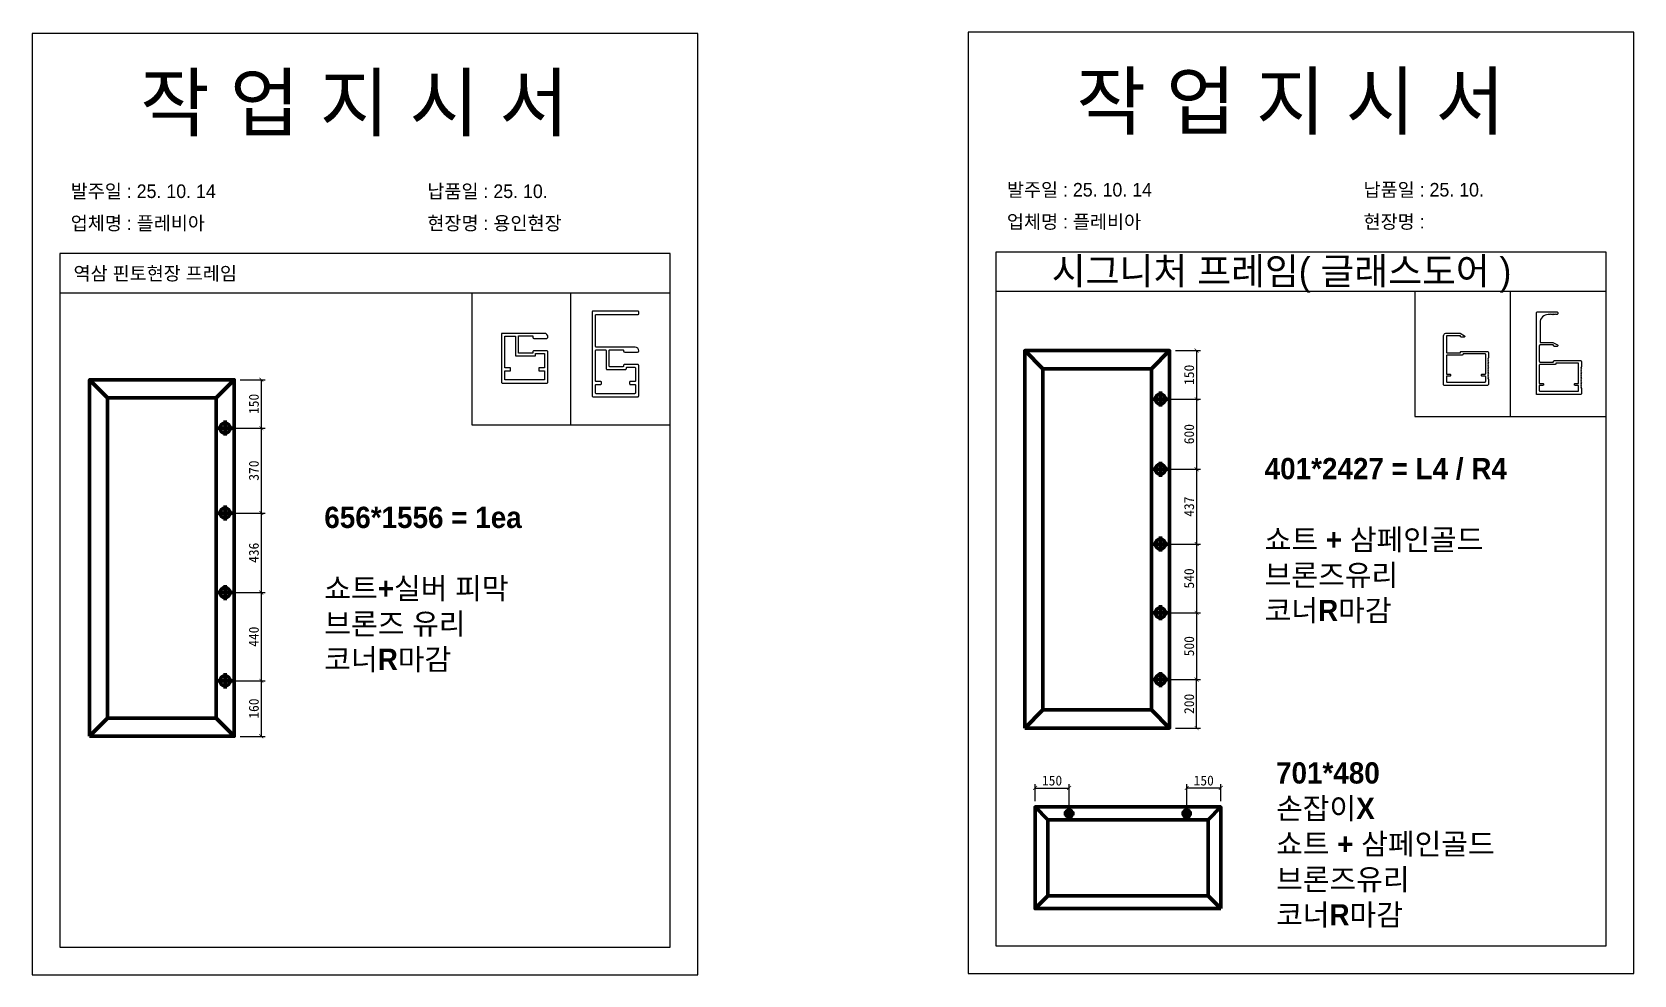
# Model space of a CAD drawing. Header units: millimetres. Extents: x -44117 to 256353, y -2095463 to 65325.
# Drawn here: x 111061 to 115103, y -381140 to -378760 of the extents above; entities that cross this region are included whole.
import ezdxf

# ---------------------------------------------------------------- set-up
doc = ezdxf.new("R2010")
doc.units = ezdxf.units.MM
doc.header["$LTSCALE"] = 10
doc.layers.add('Layer1', color=7, linetype='Continuous', lineweight=70)
doc.dimstyles.new('ISO-25', dxfattribs={"dimtxt": 2.5, "dimasz": 2.5, "dimexe": 1, "dimexo": 1, "dimtad": 1, "dimtxsty": 'Standard', "dimblk": 'ARCHTICK', "dimcen": 2.5, "dimadec": 0, "dimazin": 0, "dimtfac": 1, "dimtmove": 0, "dimatfit": 3, "dimfxl": 0, "dimarcsym": 0})

msp = doc.modelspace()

# ---------------------------------------------------------------- texts
at = {"attachment_point": 1}
for s, width, gutter_width, heights, insert, char_height in [('{\\fGulim|b0|i0|c129|p50;작 업 지 시 서}', 3307.3198183, 12.5, [-155.84554], (111333.89024, -378868.02336), 140), ('{\\fGulim|b0|i0|c129|p50;작 업 지 시 서}', 3307.3198183, 12.5, [-155.84554], (113696.30413, -378864.24204), 140), ('{\\fGulim|b0|i0|c129|p50;발주일 : 25. 10. 14 }', 3307.3198183, 12.5, [34.50412], (113521.09477, -379140.96246), 34.3), ('{\\fGulim|b0|i0|c129|p50;납품일 : 25. 10. }', 3307.3198183, 12.5, [37.67976], (114421.07275, -379140.96246), 34.3), ('{\\fGulim|b0|i0|c129|p50;발주일 : 25. 10. 14}', 3307.3198183, 12.5, [34.50412], (111158.68088, -379144.74378), 34.3), ('{\\fGulim|b0|i0|c129|p50;납품일 : 25. 10. }', 3307.3198183, 12.5, [37.67976], (112058.65886, -379144.74378), 34.3), ('{\\fGulim|b0|i0|c129|p50;업체명 : 플레비아}', 3307.3198183, 12.5, [36.11279], (113521.09477, -379221.61863), 34.3), ('{\\fGulim|b0|i0|c129|p50;현장명 : }', 3307.3198183, 12.5, [-38.2735], (114421.07275, -379221.61863), 34.3), ('{\\fGulim|b0|i0|c129|p50;업체명 : 플레비아}', 3307.3198183, 12.5, [36.11279], (111158.68088, -379225.39996), 34.3), ('{\\fGulim|b0|i0|c129|p50;현장명 : 용인현장}', 3307.3198183, 12.5, [-38.2735], (112058.65886, -379225.39996), 34.3), ('{\\fGulim|b0|i0|c129|p50;시그니처 프레임( 글래스도어 )}', 6570.6870665, 24.83388, [71.74566], (113634.3285, -379329.33723), 68.1441707), ('{\\fGulim|b0|i0|c129|p50;역삼 핀토현장 프레임}', 3307.3198183, 12.5, [38.31917], (111165.72308, -379352.06606), 34.3), ('{\\fGulim|b1|i0|c129|p50;401*2427 = L4 / R4\\P\\P쇼트 + 삼페인골드\\P브론즈유리\\P코너R마감}', 3452.1381003, 13.04734, [-427.56278], (114171.61642, -379835.06024), 53.7028516), ('{\\fGulim|b1|i0|c129|p50;656*1556 = 1ea\\P\\P쇼트+실버 피막\\P브론즈 유리\\P코너R마감}', 3452.1381003, 13.04734, [-422.66133], (111798.62951, -379958.15317), 53.7028516), ('{\\fGulim|b1|i0|c129|p50;701*480\\P손잡이X\\P쇼트 + 삼페인골드\\P브론즈유리\\P코너R마감}', 3452.1381003, 13.04734, [-425.14757], (114200.32876, -380603.11544), 53.7028516)]:
    msp.add_mtext_dynamic_manual_height_columns(s, width=width, gutter_width=gutter_width, heights=heights, dxfattribs=dict(at, insert=insert, char_height=char_height))

# ---------------------------------------------------------------- blocks, each defined once
blk = doc.blocks.new('_ArchTick')
at = {"color": 0, "linetype": 'ByBlock', "const_width": 0.15}
blk.add_lwpolyline([(-0.5, -0.5), (0.5, 0.5)], dxfattribs=at)
blk = doc.blocks.new('*D3557')
at = {"color": 0, "lineweight": -2}
for p, q in [((113946.7, -379564.1), (114009.9, -379564.1)), ((113999.9, -379564.1), (113999.9, -379686.4)), ((113923.4, -379686.4), (114009.9, -379686.4))]:
    blk.add_line(p, q, dxfattribs=at)
at = {"layer": 'Defpoints', "color": 0}
for p in [(113931.7, -379564.1), (113908.4, -379686.4), (113999.9, -379686.4)]:
    blk.add_point(p, dxfattribs=at)
at = {"color": 0, "lineweight": -2, "xscale": 10, "yscale": 10, "zscale": 10}
for p, rotation in [((113999.9, -379564.1), 90), ((113999.9, -379686.4), 270)]:
    blk.add_blockref('_ArchTick', p, dxfattribs=dict(at, rotation=rotation))
at = {"color": 0, "insert": (113981.1, -379625.2), "char_height": 25, "attachment_point": 5, "rotation": 90}
blk.add_mtext('150', dxfattribs=at)
blk = doc.blocks.new('*D3558')
at = {"color": 0, "lineweight": -2}
for p, q in [((113923.4, -380394.5), (114009.9, -380394.5)), ((113999.9, -380516.8), (113999.9, -380394.5)), ((113946.7, -380516.8), (114009.9, -380516.8))]:
    blk.add_line(p, q, dxfattribs=at)
at = {"layer": 'Defpoints', "color": 0}
for p in [(113908.4, -380394.5), (113999.9, -380394.5), (113931.7, -380516.8)]:
    blk.add_point(p, dxfattribs=at)
at = {"color": 0, "lineweight": -2, "xscale": 10, "yscale": 10, "zscale": 10}
for p, rotation in [((113999.9, -380394.5), 90), ((113999.9, -380516.8), 270)]:
    blk.add_blockref('_ArchTick', p, dxfattribs=dict(at, rotation=rotation))
at = {"color": 0, "insert": (113981.1, -380455.6), "char_height": 25, "attachment_point": 5, "rotation": 90}
blk.add_mtext('200', dxfattribs=at)
blk = doc.blocks.new('*D3559')
at = {"color": 0, "lineweight": -2}
for p, q in [((113923.4, -379686.4), (114009.9, -379686.4)), ((113999.9, -379686.4), (113999.9, -379863.5)), ((113923.4, -379863.5), (114009.9, -379863.5))]:
    blk.add_line(p, q, dxfattribs=at)
at = {"layer": 'Defpoints', "color": 0}
for p in [(113908.4, -379686.4), (113908.4, -379863.5), (113999.9, -379863.5)]:
    blk.add_point(p, dxfattribs=at)
at = {"color": 0, "lineweight": -2, "xscale": 10, "yscale": 10, "zscale": 10}
for p, rotation in [((113999.9, -379686.4), 90), ((113999.9, -379863.5), 270)]:
    blk.add_blockref('_ArchTick', p, dxfattribs=dict(at, rotation=rotation))
at = {"color": 0, "insert": (113981.1, -379774.9), "char_height": 25, "attachment_point": 5, "rotation": 90}
blk.add_mtext('600', dxfattribs=at)
blk = doc.blocks.new('*D3560')
at = {"color": 0, "lineweight": -2}
for p, q in [((113923.4, -379863.5), (114009.9, -379863.5)), ((113999.9, -379863.5), (113999.9, -380052.3)), ((113923.4, -380052.3), (114009.9, -380052.3))]:
    blk.add_line(p, q, dxfattribs=at)
at = {"layer": 'Defpoints', "color": 0}
for p in [(113908.4, -379863.5), (113908.4, -380052.3), (113999.9, -380052.3)]:
    blk.add_point(p, dxfattribs=at)
at = {"color": 0, "lineweight": -2, "xscale": 10, "yscale": 10, "zscale": 10}
for p, rotation in [((113999.9, -379863.5), 90), ((113999.9, -380052.3), 270)]:
    blk.add_blockref('_ArchTick', p, dxfattribs=dict(at, rotation=rotation))
at = {"color": 0, "insert": (113981.1, -379957.9), "char_height": 25, "attachment_point": 5, "rotation": 90}
blk.add_mtext('437', dxfattribs=at)
blk = doc.blocks.new('*D3561')
at = {"color": 0, "lineweight": -2}
for p, q in [((113923.4, -380052.3), (114009.9, -380052.3)), ((113999.9, -380052.3), (113999.9, -380225.8)), ((113923.4, -380225.8), (114009.9, -380225.8))]:
    blk.add_line(p, q, dxfattribs=at)
at = {"layer": 'Defpoints', "color": 0}
for p in [(113908.4, -380052.3), (113908.4, -380225.8), (113999.9, -380225.8)]:
    blk.add_point(p, dxfattribs=at)
at = {"color": 0, "lineweight": -2, "xscale": 10, "yscale": 10, "zscale": 10}
for p, rotation in [((113999.9, -380052.3), 90), ((113999.9, -380225.8), 270)]:
    blk.add_blockref('_ArchTick', p, dxfattribs=dict(at, rotation=rotation))
at = {"color": 0, "insert": (113981.1, -380139.1), "char_height": 25, "attachment_point": 5, "rotation": 90}
blk.add_mtext('540', dxfattribs=at)
blk = doc.blocks.new('*D3562')
at = {"color": 0, "lineweight": -2}
for p, q in [((113923.4, -380225.8), (114009.9, -380225.8)), ((113999.9, -380225.8), (113999.9, -380394.5)), ((113923.4, -380394.5), (114009.9, -380394.5))]:
    blk.add_line(p, q, dxfattribs=at)
at = {"layer": 'Defpoints', "color": 0}
for p in [(113908.4, -380225.8), (113908.4, -380394.5), (113999.9, -380394.5)]:
    blk.add_point(p, dxfattribs=at)
at = {"color": 0, "lineweight": -2, "xscale": 10, "yscale": 10, "zscale": 10}
for p, rotation in [((113999.9, -380225.8), 90), ((113999.9, -380394.5), 270)]:
    blk.add_blockref('_ArchTick', p, dxfattribs=dict(at, rotation=rotation))
at = {"color": 0, "insert": (113981.1, -380310.1), "char_height": 25, "attachment_point": 5, "rotation": 90}
blk.add_mtext('500', dxfattribs=at)
blk = doc.blocks.new('*D3563')
at = {"color": 0, "lineweight": -2}
for p, q in [((111586.4, -379637.5), (111649.6, -379637.5)), ((111639.6, -379637.5), (111639.6, -379759.8)), ((111563.1, -379759.8), (111649.6, -379759.8))]:
    blk.add_line(p, q, dxfattribs=at)
at = {"layer": 'Defpoints', "color": 0}
for p in [(111571.4, -379637.5), (111548.1, -379759.8), (111639.6, -379759.8)]:
    blk.add_point(p, dxfattribs=at)
at = {"color": 0, "lineweight": -2, "xscale": 10, "yscale": 10, "zscale": 10}
for p, rotation in [((111639.6, -379637.5), 90), ((111639.6, -379759.8), 270)]:
    blk.add_blockref('_ArchTick', p, dxfattribs=dict(at, rotation=rotation))
at = {"color": 0, "insert": (111620.9, -379698.6), "char_height": 25, "attachment_point": 5, "rotation": 90}
blk.add_mtext('150', dxfattribs=at)
blk = doc.blocks.new('*D3564')
at = {"color": 0, "lineweight": -2}
for p, q in [((111563.1, -379759.8), (111649.6, -379759.8)), ((111639.6, -379759.8), (111639.6, -379974)), ((111563.1, -379974), (111649.6, -379974))]:
    blk.add_line(p, q, dxfattribs=at)
at = {"layer": 'Defpoints', "color": 0}
for p in [(111548.1, -379759.8), (111548.1, -379974), (111639.6, -379974)]:
    blk.add_point(p, dxfattribs=at)
at = {"color": 0, "lineweight": -2, "xscale": 10, "yscale": 10, "zscale": 10}
for p, rotation in [((111639.6, -379759.8), 90), ((111639.6, -379974), 270)]:
    blk.add_blockref('_ArchTick', p, dxfattribs=dict(at, rotation=rotation))
at = {"color": 0, "insert": (111620.9, -379866.9), "char_height": 25, "attachment_point": 5, "rotation": 90}
blk.add_mtext('370', dxfattribs=at)
blk = doc.blocks.new('*D3565')
at = {"color": 0, "lineweight": -2}
for p, q in [((111563.1, -379974), (111649.6, -379974)), ((111639.6, -379974), (111639.6, -380174.8)), ((111563.1, -380174.8), (111649.6, -380174.8))]:
    blk.add_line(p, q, dxfattribs=at)
at = {"layer": 'Defpoints', "color": 0}
for p in [(111548.1, -379974), (111548.1, -380174.8), (111639.6, -380174.8)]:
    blk.add_point(p, dxfattribs=at)
at = {"color": 0, "lineweight": -2, "xscale": 10, "yscale": 10, "zscale": 10}
for p, rotation in [((111639.6, -379974), 90), ((111639.6, -380174.8), 270)]:
    blk.add_blockref('_ArchTick', p, dxfattribs=dict(at, rotation=rotation))
at = {"color": 0, "insert": (111620.9, -380074.4), "char_height": 25, "attachment_point": 5, "rotation": 90}
blk.add_mtext('436', dxfattribs=at)
blk = doc.blocks.new('*D3566')
at = {"color": 0, "lineweight": -2}
for p, q in [((111563.1, -380174.8), (111649.6, -380174.8)), ((111639.6, -380174.8), (111639.6, -380397.5)), ((111563.1, -380397.5), (111649.6, -380397.5))]:
    blk.add_line(p, q, dxfattribs=at)
at = {"layer": 'Defpoints', "color": 0}
for p in [(111548.1, -380174.8), (111548.1, -380397.5), (111639.6, -380397.5)]:
    blk.add_point(p, dxfattribs=at)
at = {"color": 0, "lineweight": -2, "xscale": 10, "yscale": 10, "zscale": 10}
for p, rotation in [((111639.6, -380174.8), 90), ((111639.6, -380397.5), 270)]:
    blk.add_blockref('_ArchTick', p, dxfattribs=dict(at, rotation=rotation))
at = {"color": 0, "insert": (111620.9, -380286.2), "char_height": 25, "attachment_point": 5, "rotation": 90}
blk.add_mtext('440', dxfattribs=at)
blk = doc.blocks.new('*D3567')
at = {"color": 0, "lineweight": -2}
for p, q in [((111563.1, -380397.5), (111649.6, -380397.5)), ((111639.6, -380397.5), (111639.6, -380537.6)), ((111586.4, -380537.6), (111649.6, -380537.6))]:
    blk.add_line(p, q, dxfattribs=at)
at = {"layer": 'Defpoints', "color": 0}
for p in [(111548.1, -380397.5), (111571.4, -380537.6), (111639.6, -380537.6)]:
    blk.add_point(p, dxfattribs=at)
at = {"color": 0, "lineweight": -2, "xscale": 10, "yscale": 10, "zscale": 10}
for p, rotation in [((111639.6, -380397.5), 90), ((111639.6, -380537.6), 270)]:
    blk.add_blockref('_ArchTick', p, dxfattribs=dict(at, rotation=rotation))
at = {"color": 0, "insert": (111620.9, -380467.5), "char_height": 25, "attachment_point": 5, "rotation": 90}
blk.add_mtext('160', dxfattribs=at)
blk = doc.blocks.new('*D3568')
at = {"color": 0, "lineweight": -2}
for p, q in [((113592.2, -380700.9), (113592.2, -380658)), ((113592.2, -380668), (113678, -380668)), ((113678, -380717.2), (113678, -380658))]:
    blk.add_line(p, q, dxfattribs=at)
at = {"layer": 'Defpoints', "color": 0}
for p in [(113678, -380668), (113592.2, -380715.9), (113678, -380732.2)]:
    blk.add_point(p, dxfattribs=at)
at = {"color": 0, "lineweight": -2, "xscale": 10, "yscale": 10, "zscale": 10, "rotation": 180}
blk.add_blockref('_ArchTick', (113592.2, -380668), dxfattribs=at)
at = {"color": 0, "lineweight": -2, "xscale": 10, "yscale": 10, "zscale": 10}
blk.add_blockref('_ArchTick', (113678, -380668), dxfattribs=at)
at = {"color": 0, "insert": (113635.1, -380649.3), "char_height": 25, "attachment_point": 5}
blk.add_mtext('150', dxfattribs=at)
blk = doc.blocks.new('*D3569')
at = {"color": 0, "lineweight": -2}
for p, q in [((113974.8, -380717.2), (113974.8, -380658)), ((114060.7, -380668), (113974.8, -380668)), ((114060.7, -380700.9), (114060.7, -380658))]:
    blk.add_line(p, q, dxfattribs=at)
at = {"layer": 'Defpoints', "color": 0}
for p in [(113974.8, -380668), (113974.8, -380732.2), (114060.7, -380715.9)]:
    blk.add_point(p, dxfattribs=at)
at = {"color": 0, "lineweight": -2, "xscale": 10, "yscale": 10, "zscale": 10, "rotation": 180}
blk.add_blockref('_ArchTick', (113974.8, -380668), dxfattribs=at)
at = {"color": 0, "lineweight": -2, "xscale": 10, "yscale": 10, "zscale": 10}
blk.add_blockref('_ArchTick', (114060.7, -380668), dxfattribs=at)
at = {"color": 0, "insert": (114017.8, -380649.3), "char_height": 25, "attachment_point": 5}
blk.add_mtext('150', dxfattribs=at)

# ---------------------------------------------------------------- dimensions: what is measured, and where the dimension line sits
for base, p1, p2, angle, text, picture, middle in [((113999.85834, -379686.39338), (113931.69976, -379564.09403), (113908.37786, -379686.39338), 90, '150', '*D3557', (113981.10834, -379625.2437)), ((111639.60512, -379759.76646), (111571.44655, -379637.46711), (111548.12465, -379759.76646), 90, '150', '*D3563', (111620.85512, -379698.61679)), ((113999.85834, -379863.49781), (113908.37786, -379686.39338), (113908.37786, -379863.49781), 90, '600', '*D3559', (113981.10834, -379774.94559)), ((111639.60512, -379974.04603), (111548.12465, -379759.76646), (111548.12465, -379974.04603), 90, '370', '*D3564', (111620.85512, -379866.90625)), ((113999.85834, -380052.30956), (113908.37786, -379863.49781), (113908.37786, -380052.30956), 90, '437', '*D3560', (113981.10834, -379957.90368)), ((111639.60512, -380174.82766), (111548.12465, -379974.04603), (111548.12465, -380174.82766), 90, '436', '*D3565', (111620.85512, -380074.43685)), ((113999.85834, -380225.81226), (113908.37786, -380052.30956), (113908.37786, -380225.81226), 90, '540', '*D3561', (113981.10834, -380139.06091)), ((111639.60512, -380397.54343), (111548.12465, -380174.82766), (111548.12465, -380397.54343), 90, '440', '*D3566', (111620.85512, -380286.18555)), ((113999.85834, -380394.45105), (113908.37786, -380225.81226), (113908.37786, -380394.45105), 90, '500', '*D3562', (113981.10834, -380310.13165)), ((113999.85834, -380394.45105), (113931.69976, -380516.7504), (113908.37786, -380394.45105), 270, '200', '*D3558', (113981.10834, -380455.60072)), ((111639.60512, -380537.55039), (111548.12465, -380397.54343), (111571.44655, -380537.55039), 90, '160', '*D3567', (111620.85512, -380467.54691)), ((113678.0206, -380668.01659), (113592.15035, -380715.87288), (113678.0206, -380732.24792), 180, '150', '*D3568', (113635.08547, -380649.26659))]:
    dim = msp.add_linear_dim(base=base, p1=p1, p2=p2, angle=angle, text=text, dimstyle='ISO-25', override={"dimscale": 10, "dimasz": 1, "dimexo": 1.5, "dimtxsty": 'Standard'})
    dim.commit()
    dim.dimension.update_dxf_attribs({"geometry": picture, "text_midpoint": middle})
dim = msp.add_linear_dim(base=(113974.81763, -380668.01659), p1=(114060.68787, -380715.87288), p2=(113974.81763, -380732.24792), text='150', dimstyle='ISO-25', override={"dimscale": 10, "dimasz": 1, "dimexo": 1.5, "dimtxsty": 'Standard'})
dim.commit()
dim.dimension.update_dxf_attribs({"geometry": '*D3569', "text_midpoint": (114017.75275, -380649.26659)})

# ---------------------------------------------------------------- linework, layer by layer
for p, q in [((112671.08363, -379319.03057), (111131.08363, -379319.03057)), ((115033.49752, -379315.24925), (113493.49752, -379315.24925)), ((112671.08363, -379419.03057), (111131.08363, -379419.03057)), ((112420.98586, -379751.1771), (112420.98586, -379419.03057)), ((115033.49752, -379415.24925), (113493.49752, -379415.24925)), ((114792.16203, -379730.57681), (114792.16203, -379415.24925)), ((112482.86537, -379474.77351), (112482.86537, -379474.77351))]:
    msp.add_line(p, q)
for points in [[(111061.08363, -381139.86085), (112741.08363, -381139.86085), (112741.08363, -378763.86085), (111061.08363, -378763.86085)], [(113423.49752, -381136.07952), (115103.49752, -381136.07952), (115103.49752, -378760.07952), (113423.49752, -378760.07952)], [(112671.08363, -379419.03057), (112170.88809, -379419.03057), (112170.88809, -379751.1771), (112671.08363, -379751.1771)], [(115033.49752, -379415.24925), (114550.82655, -379415.24925), (114550.82655, -379730.57681), (115033.49752, -379730.57681)], [(112354.57108, -379571.61538), (112354.57108, -379607.61538), (112339.57108, -379607.61538), (112339.57108, -379614.81538), (112354.57108, -379614.81538), (112354.57108, -379638.21538), (112253.77108, -379638.21538), (112253.77108, -379614.81538), (112268.77108, -379614.81538), (112268.77108, -379607.61538), (112253.77108, -379607.61538), (112253.77108, -379527.81538), (112280.77108, -379527.81538), (112280.77108, -379577.01538), (112331.77108, -379577.01538), (112331.77108, -379571.61538)]]:
    msp.add_lwpolyline(points, close=True)
for points in [[(111131.08363, -379319.03057), (111131.08363, -381069.86085), (112671.08363, -381069.86085), (112671.08363, -379319.03057)], [(113493.49752, -379315.24925), (113493.49752, -381066.07952), (115033.49752, -381066.07952), (115033.49752, -379315.24925)]]:
    msp.add_lwpolyline(points)
for points in [[(112484.66537, -379472.97351), (112590.26537, -379472.97351, 0.4142135624), (112592.06537, -379471.17351), (112592.06537, -379466.37351, 0.4142135624), (112590.26537, -379464.57351), (112476.26537, -379464.57351, 0.4142135624), (112474.46537, -379466.37351), (112474.46537, -379555.17351), (112474.46537, -379678.17351, 0.4142135624), (112477.46537, -379681.17351), (112589.06537, -379681.17351, 0.4142135624), (112592.06537, -379678.17351), (112592.06537, -379601.97351, 0.4142135624), (112589.06537, -379598.97351), (112556.66537, -379598.97351, 0.4142135624), (112553.66537, -379601.97351), (112553.66537, -379603.17351, -0.4142135624), (112551.86537, -379604.97351), (112519.46537, -379604.97351, -0.4142135624), (112517.66537, -379603.17351), (112517.66537, -379563.57351, -0.4142135624), (112519.46537, -379561.77351), (112551.86537, -379561.77351, -0.4142135624), (112553.66537, -379563.57351), (112553.66537, -379564.77351, 0.4142135624), (112556.66537, -379567.77351), (112589.06537, -379567.77351, 0.4358343507), (112592.05733, -379564.55396, 0.4266533369), (112583.06537, -379555.17351), (112484.66537, -379555.17351, -0.4142135624), (112482.86537, -379553.37351), (112482.86537, -379474.77351, -0.4142135624)], [(112353.97108, -379520.61538), (112245.37108, -379520.61538), (112245.37108, -379643.61538, 0.4142135624), (112248.37108, -379646.61538), (112359.97108, -379646.61538, 0.4142135624), (112362.97108, -379643.61538), (112362.97108, -379567.41538, 0.4142135624), (112359.97108, -379564.41538), (112327.57108, -379564.41538, 0.4142135624), (112324.57108, -379567.41538), (112324.57108, -379570.41538), (112288.57108, -379570.41538), (112288.57108, -379527.21538), (112324.57108, -379527.21538), (112324.57108, -379530.21538, 0.4142135624), (112327.57108, -379533.21538), (112359.97108, -379533.21538, 0.4358343507), (112362.96304, -379529.99583, 0.4266533369)], [(112583.66537, -379607.97351), (112583.66537, -379640.37351, -0.4142135624), (112581.86537, -379642.17351), (112570.46537, -379642.17351, 0.4142135624), (112568.66537, -379643.97351), (112568.66537, -379647.57351, 0.4142135624), (112570.46537, -379649.37351), (112581.86537, -379649.37351, -0.4142135624), (112583.66537, -379651.17351), (112583.66537, -379670.97351, -0.4142135624), (112581.86537, -379672.77351), (112484.66537, -379672.77351, -0.4142135624), (112482.86537, -379670.97351), (112482.86537, -379651.17351, -0.4142135624), (112484.66537, -379649.37351), (112496.06537, -379649.37351, 0.4142135624), (112497.86537, -379647.57351), (112497.86537, -379643.97351, 0.4142135624), (112496.06537, -379642.17351), (112484.66537, -379642.17351, -0.4142135624), (112482.86537, -379640.37351), (112482.86537, -379564.17351, -0.4142135624), (112484.66537, -379562.37351), (112508.06537, -379562.37351, -0.4142135624), (112509.86537, -379564.17351), (112509.86537, -379609.77351, 0.4142135624), (112511.66537, -379611.57351), (112559.06537, -379611.57351, 0.4142135624), (112560.86537, -379609.77351), (112560.86537, -379607.97351, -0.4142135624), (112562.66537, -379606.17351), (112581.86537, -379606.17351, -0.4142135624)]]:
    msp.add_lwpolyline(points, format="xyb", close=True)
at = {"color": 7, "elevation": 0}
for points in [[(114898.1358, -379472.65925, -0.2301863539), (114894.98791, -379472.65925, 0.2466321039), (114892.19822, -379472.62646, -0.118515719), (114890.56186, -379473.01986), (114887.29397, -379473.01986, 0.4142135624), (114866.41397, -379493.89986), (114866.41397, -379543.81986), (114899.11754, -379543.81986), (114910.16379, -379549.90588, -0.855700792), (114909.61397, -379553.41986), (114902.41397, -379553.41986, -0.4142135624), (114900.61397, -379551.61986), (114900.61397, -379551.01986, 0.4142135624), (114899.41397, -379549.81986), (114866.41397, -379549.81986, 0.4142135624), (114864.61397, -379551.61986), (114864.61397, -379591.21986, 0.4142135624), (114866.41397, -379593.01986), (114899.41397, -379593.01986, 0.4142135624), (114900.61397, -379591.81986), (114900.61397, -379591.21986, -0.4142135624), (114902.41397, -379589.41986), (114968.41397, -379589.41986, -0.4142135623), (114971.41397, -379592.41986), (114971.41397, -379605.31986), (114969.61397, -379607.11986), (114971.41397, -379608.91986), (114969.61397, -379610.71986), (114971.41397, -379612.51986), (114969.61397, -379614.31986), (114971.41397, -379616.11986), (114969.61397, -379617.91986), (114971.41397, -379619.71986), (114969.61397, -379621.51986), (114971.41397, -379623.31986), (114969.61397, -379625.11986), (114971.41397, -379626.91986), (114969.61397, -379628.71986), (114971.41397, -379630.51986), (114969.61397, -379632.31986), (114971.41397, -379634.11986), (114969.61397, -379635.91986), (114971.41397, -379637.71986), (114969.61397, -379639.51986), (114971.41397, -379641.31986), (114969.61397, -379643.11986), (114971.41397, -379644.91986), (114969.61397, -379646.71986), (114971.41397, -379648.51986), (114969.61397, -379650.31986), (114971.41397, -379652.11986), (114969.61397, -379653.91986), (114971.41397, -379655.71986), (114969.61397, -379657.51986), (114971.41397, -379659.31986), (114971.41397, -379672.21986, -0.4142135624), (114968.41397, -379675.21986), (114968.41397, -379675.21986), (114859.21397, -379675.21986, -0.4142135624), (114857.41397, -379673.41986), (114857.41397, -379468.81986, -0.4142135624), (114860.41397, -379465.81986), (114908.41397, -379465.81986, -0.4142135624), (114911.41397, -379468.81986), (114911.41397, -379470.01986, -0.4142135624), (114908.41397, -379473.01986, -0.1244779229), (114906.98791, -379472.65925, 0.2466321039), (114904.19822, -379472.62646, -0.2404082058), (114900.9255, -379472.62646, 0.2466321039), (114898.1358, -379472.65925), (114898.1358, -379472.65925, -0.2466321039), (114900.9255, -379472.62646)], [(114736.84, -379569.06826), (114736.84, -379581.96826), (114735.04, -379583.76826), (114736.84, -379585.56826), (114735.04, -379587.36826), (114736.84, -379589.16826), (114735.04, -379590.96826), (114736.84, -379592.76826), (114735.04, -379594.56826), (114736.84, -379596.36826), (114735.04, -379598.16826), (114736.84, -379599.96826), (114735.04, -379601.76826), (114736.84, -379603.56826), (114735.04, -379605.36826), (114736.84, -379607.16826), (114735.04, -379608.96826), (114736.84, -379610.76826), (114735.04, -379612.56826), (114736.84, -379614.36826), (114735.04, -379616.16826), (114736.84, -379617.96826), (114735.04, -379619.76826), (114736.84, -379621.56826), (114735.04, -379623.36826), (114736.84, -379625.16826), (114735.04, -379626.96826), (114736.84, -379628.76826), (114735.04, -379630.56826), (114736.84, -379632.36826), (114735.04, -379634.16826), (114736.84, -379635.96826), (114736.84, -379648.86826, -0.4142135624), (114733.84, -379651.86826), (114733.84, -379651.86826), (114624.64, -379651.86826, -0.4142135624), (114622.84, -379650.06826), (114622.84, -379526.46826, -0.4142135624), (114628.84, -379520.46826), (114664.54357, -379520.46826), (114675.58982, -379526.55428, -0.855700792), (114675.04, -379530.06826), (114667.84, -379530.06826, -0.4142135624), (114666.04, -379528.26826), (114666.04, -379527.66826, 0.4142135624), (114664.84, -379526.46826), (114631.84, -379526.46826, 0.4142135624), (114630.04, -379528.26826), (114630.04, -379567.86826, 0.4142135624), (114631.84, -379569.66826), (114664.84, -379569.66826, 0.4142135624), (114666.04, -379568.46826), (114666.04, -379567.86826, -0.4142135624), (114667.84, -379566.06826), (114733.84, -379566.06826, -0.4142135623), (114736.84, -379569.06826)]]:
    msp.add_lwpolyline(points, format="xyb", dxfattribs=at)
at = {"color": 7}
for points in [[(114630.04, -379577.46826), (114630.04, -379623.66826), (114639.04, -379623.66826, -0.4142135624), (114640.84, -379625.46826), (114640.84, -379626.66826, -0.4142135624), (114639.04, -379628.46826), (114630.04, -379628.46826), (114630.04, -379641.66826, 0.4142135624), (114631.84, -379643.46826), (114727.54, -379643.46826, 0.4142135624), (114729.34, -379641.66826), (114729.34, -379630.26826, 0.4142135624), (114727.54, -379628.46826), (114720.34, -379628.46826, -0.4142135624), (114718.54, -379626.66826), (114718.54, -379625.46826, -0.4142135624), (114720.34, -379623.66826), (114727.54, -379623.66826, 0.4142135624), (114729.34, -379621.86826), (114729.34, -379573.86826, 0.4142135624), (114727.54, -379572.06826), (114673.24, -379572.06826, 0.4142135624), (114672.04, -379573.26826), (114672.04, -379573.86826, -0.414213547), (114670.24, -379575.66826), (114631.84229, -379575.66826, 0.4145851533), (114630.04, -379577.46826)], [(114864.61397, -379600.81986), (114864.61397, -379647.01986), (114873.61397, -379647.01986, -0.4142135624), (114875.41397, -379648.81986), (114875.41397, -379650.01986, -0.4142135624), (114873.61397, -379651.81986), (114864.61397, -379651.81986), (114864.61397, -379665.01986, 0.4142135624), (114866.41397, -379666.81986), (114962.11397, -379666.81986, 0.4142135624), (114963.91397, -379665.01986), (114963.91397, -379653.61986, 0.4142135624), (114962.11397, -379651.81986), (114954.91397, -379651.81986, -0.4142135624), (114953.11397, -379650.01986), (114953.11397, -379648.81986, -0.4142135624), (114954.91397, -379647.01986), (114962.11397, -379647.01986, 0.4142135624), (114963.91397, -379645.21986), (114963.91397, -379597.21986, 0.4142135624), (114962.11397, -379595.41986), (114907.81397, -379595.41986, 0.4142135624), (114906.61397, -379596.61986), (114906.61397, -379597.21986, -0.414213547), (114904.81397, -379599.01986), (114866.41625, -379599.01986, 0.4145851533), (114864.61397, -379600.81986)]]:
    msp.add_lwpolyline(points, format="xyb", dxfattribs=at)
at = {"layer": 'Layer1'}
for p, q in [((113612.03993, -379609.75972), (113566.37424, -379564.09403)), ((113886.03407, -379609.75972), (113931.69976, -379564.09403)), ((111251.78671, -379683.1328), (111206.12102, -379637.46711)), ((111525.78086, -379683.1328), (111571.44655, -379637.46711)), ((113908.37786, -379667.41192), (113908.37786, -379705.37484)), ((111548.12465, -379740.78501), (111548.12465, -379778.74792)), ((113908.37786, -379844.51635), (113908.37786, -379882.47926)), ((111548.12465, -379955.06457), (111548.12465, -379993.02748)), ((113908.37786, -380033.32811), (113908.37786, -380071.29102)), ((111548.12465, -380155.84621), (111548.12465, -380193.80912)), ((113908.37786, -380206.8308), (113908.37786, -380244.79372)), ((111548.12465, -380378.56197), (111548.12465, -380416.52489)), ((113908.37786, -380413.4325), (113908.37786, -380375.46959)), ((113566.37424, -380516.7504), (113612.03993, -380471.08471)), ((113931.69976, -380516.7504), (113886.03407, -380471.08471)), ((113886.03407, -380471.08471), (113931.69976, -380516.7504)), ((111206.12102, -380537.55039), (111251.78671, -380491.8847)), ((111571.44655, -380537.55039), (111525.78086, -380491.8847)), ((113624.21368, -380747.93621), (113592.15035, -380715.87288)), ((113664.69312, -380732.24792), (113691.34808, -380732.24792)), ((113988.14511, -380732.24792), (113961.49015, -380732.24792)), ((114060.68787, -380715.87288), (114028.62455, -380747.93621)), ((114028.62455, -380747.93621), (114060.68787, -380715.87288)), ((113624.21368, -380940.31615), (113592.15035, -380972.37948)), ((114060.68787, -380972.37948), (114028.62455, -380940.31615))]:
    msp.add_line(p, q, dxfattribs=at)
for points in [[(113566.37424, -380516.7504), (113931.69976, -380516.7504), (113931.69976, -379564.09403), (113566.37424, -379564.09403)], [(113612.03993, -380471.08471), (113886.03407, -380471.08471), (113886.03407, -379609.75972), (113612.03993, -379609.75972)], [(111206.12102, -380537.55039), (111571.44655, -380537.55039), (111571.44655, -379637.46711), (111206.12102, -379637.46711)], [(111251.78671, -380491.8847), (111525.78086, -380491.8847), (111525.78086, -379683.1328), (111251.78671, -379683.1328)], [(113927.35932, -379686.39338), (113889.3964, -379686.39338)], [(111567.10611, -379759.76646), (111529.14319, -379759.76646)], [(113927.35932, -379863.49781), (113889.3964, -379863.49781)], [(111567.10611, -379974.04603), (111529.14319, -379974.04603)], [(113927.35932, -380052.30956), (113889.3964, -380052.30956)], [(111567.10611, -380174.82766), (111529.14319, -380174.82766)], [(113927.35932, -380225.81226), (113889.3964, -380225.81226)], [(111567.10611, -380397.54343), (111529.14319, -380397.54343)], [(113927.35932, -380394.45105), (113889.3964, -380394.45105)], [(114060.68787, -380972.37948), (114060.68787, -380715.87288), (113592.15035, -380715.87288), (113592.15035, -380972.37948)], [(114028.62455, -380940.31615), (114028.62455, -380747.93621), (113624.21368, -380747.93621), (113624.21368, -380940.31615)], [(113678.0206, -380718.92044), (113678.0206, -380745.5754)], [(113974.81763, -380718.92044), (113974.81763, -380745.5754)]]:
    msp.add_lwpolyline(points, close=True, dxfattribs=at)
for centre, radius in [((113908.37786, -379686.39338), 12.6543), ((111548.12465, -379759.76646), 12.6543), ((113908.37786, -379863.49781), 12.6543), ((111548.12465, -379974.04603), 12.6543), ((113908.37786, -380052.30956), 12.6543), ((111548.12465, -380174.82766), 12.6543), ((113908.37786, -380225.81226), 12.6543), ((111548.12465, -380397.54343), 12.6543), ((113908.37786, -380394.45105), 12.6543), ((113678.0206, -380732.24792), 8.88499), ((113974.81763, -380732.24792), 8.88499)]:
    msp.add_circle(centre, radius, dxfattribs=at)

msp.set_redraw_order([(e.dxf.handle, doc.entitydb.next_handle()) for e in msp.query("TEXT MTEXT ATTDEF DIMENSION ARC_DIMENSION")])  # texts and dimensions are drawn at this point

doc.saveas('drawing.dxf')
